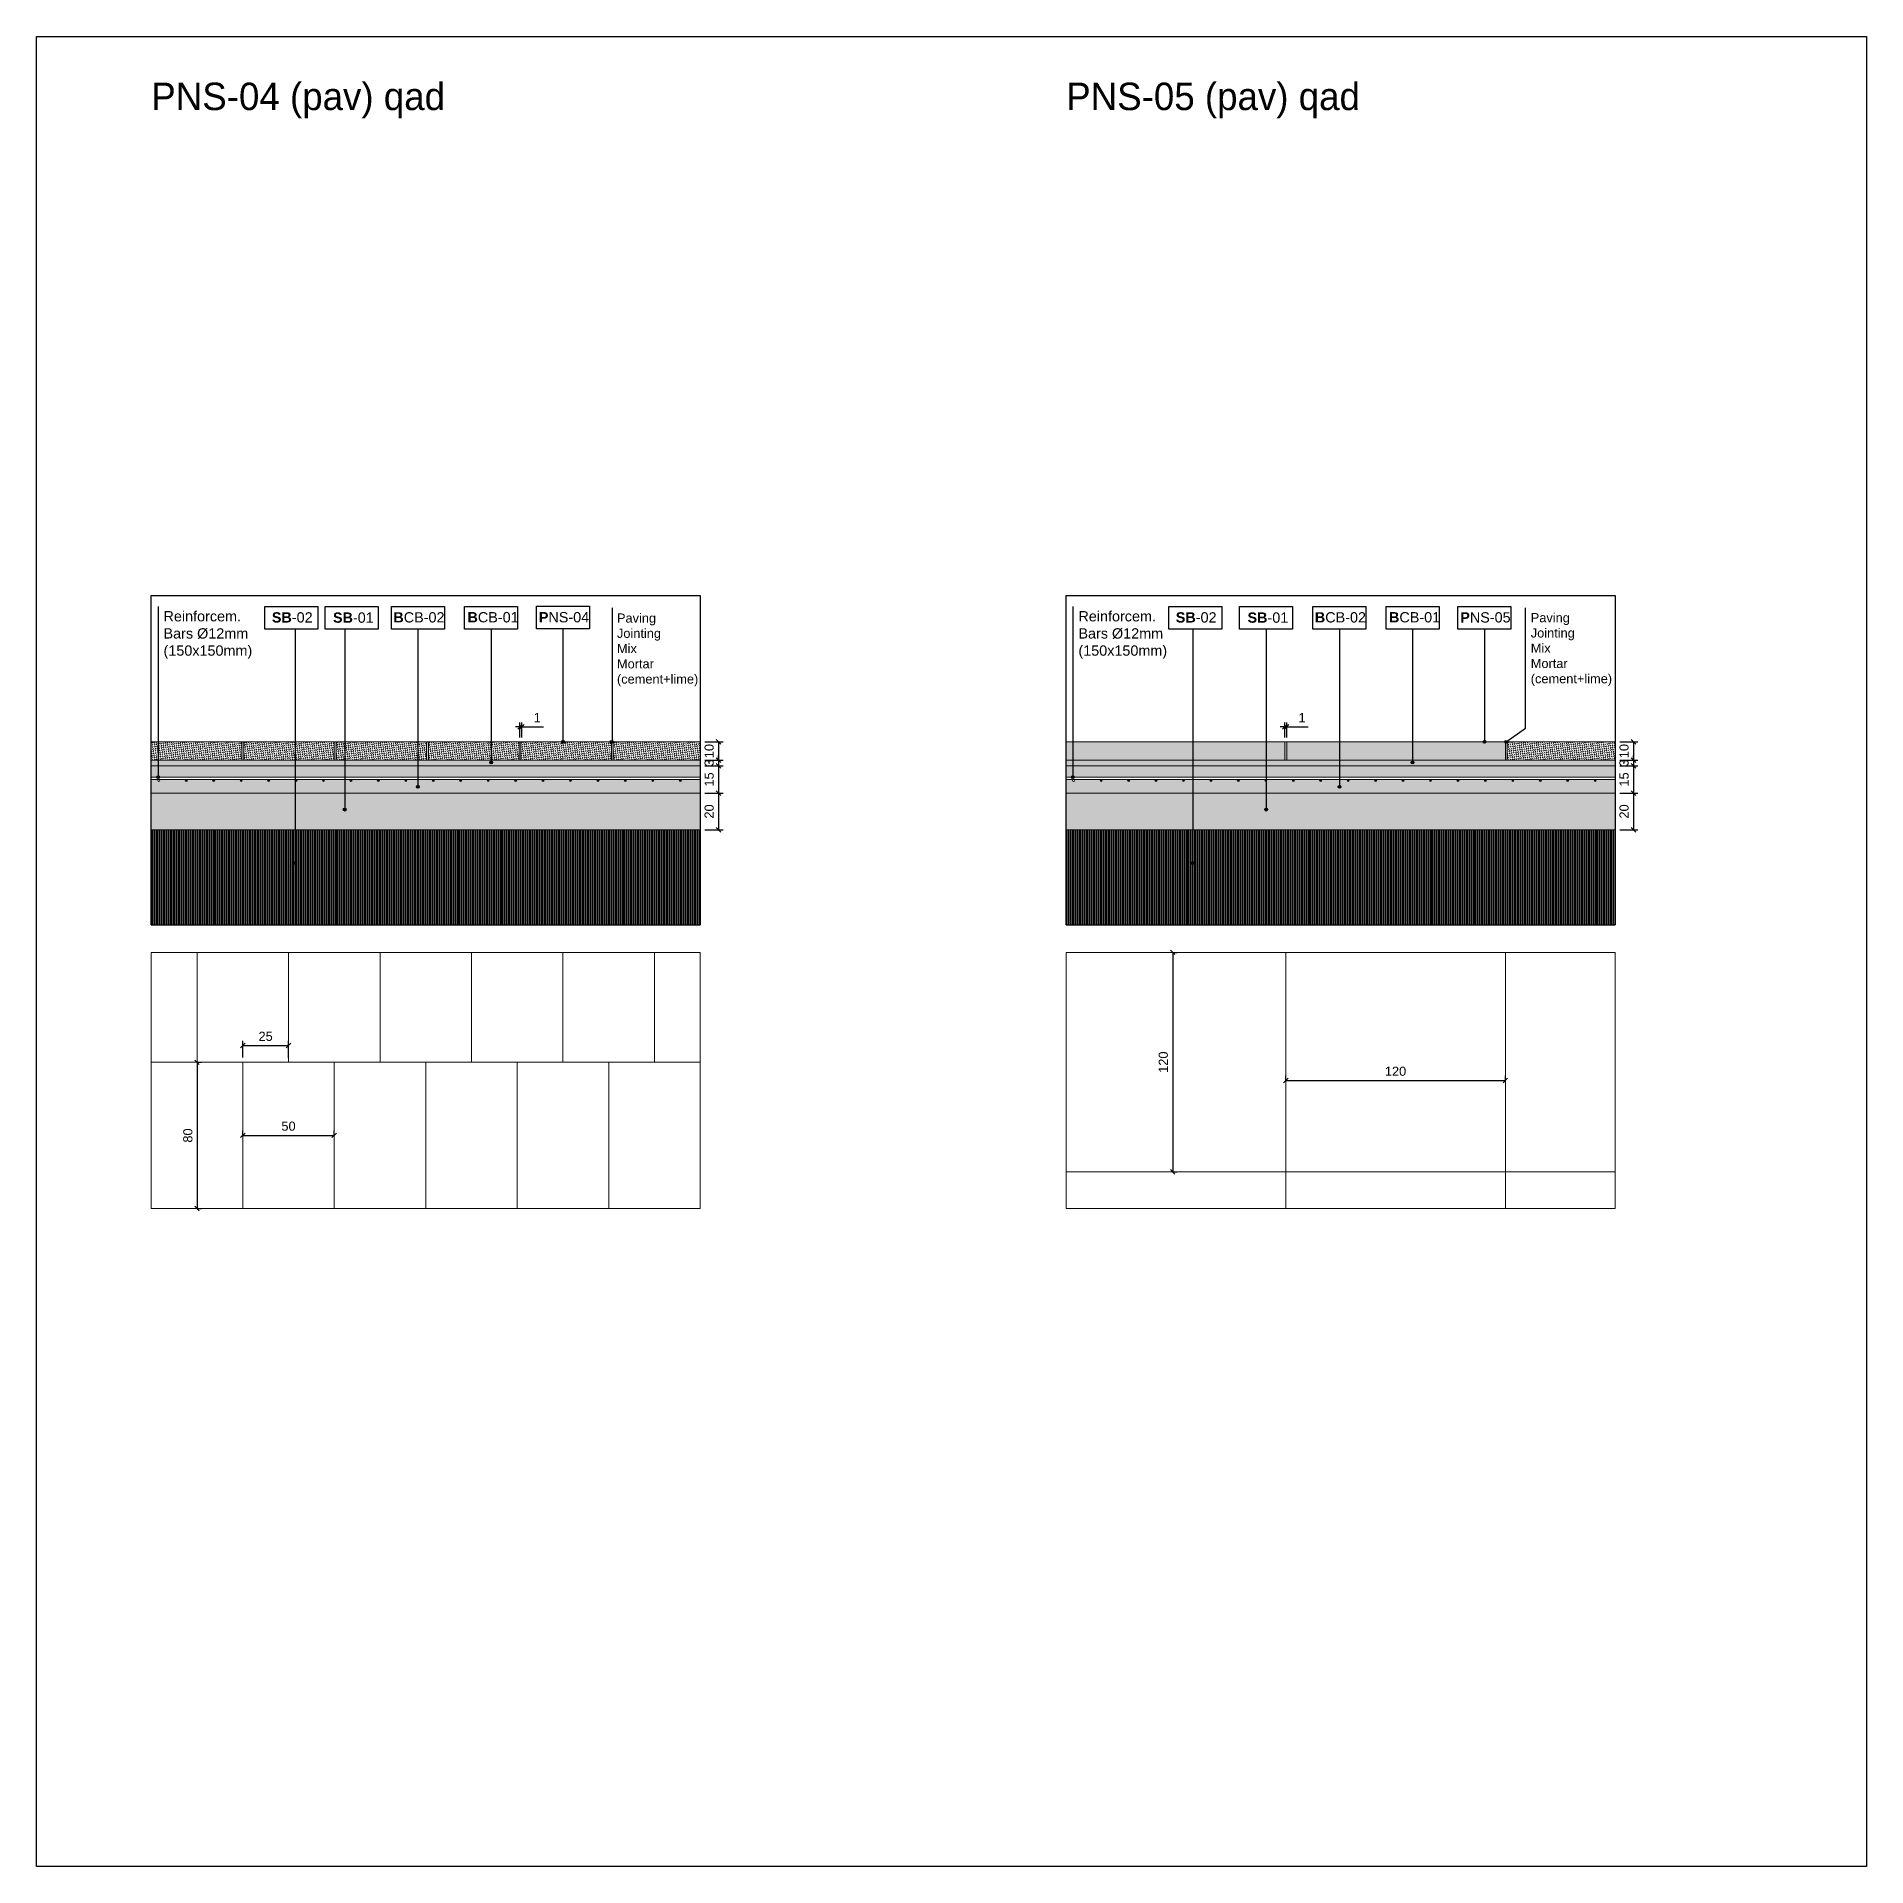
# Model space of a CAD drawing. Header units: metres. Extents: x -325 to 301, y -147 to 149.
# Drawn here: x 260.92 to 270.92, y 113.46 to 123.46 of the extents above; entities that cross this region are included whole.
import ezdxf

# ---------------------------------------------------------------- set-up
doc = ezdxf.new("R2010")
doc.units = ezdxf.units.M
doc.layers.get('Defpoints').update_dxf_attribs({"lineweight": 13})
doc.layers.add('-aux', color=50, linetype='Continuous', plot=False)
doc.layers.add('02-L-AUX', color=2, linetype='Continuous', plot=False)
doc.layers.add('0-TX-1_25', color=7, linetype='Continuous', true_color=0x3f4f7f)
doc.layers.add('EIT_3 TR sorra', color=7, linetype='Continuous', true_color=0xd8ceb0)
for name, color, linetype, lineweight, true_color in [('02-L-Joints-Paviment_07_Natural Stone', 7, 'Continuous', 5, 0x998833), ('03-TR-Paviment_08_Natural Stone Bleachers', 7, 'Continuous', 5, 0xafad9d), ('3-TR tot_u', 7, 'Continuous', 5, 0x787878)]:
    doc.layers.add(name, color=color, linetype=linetype, lineweight=lineweight, true_color=true_color)
for name, color, linetype, lineweight in [('1-CM', 7, 'Continuous', 0), ('2-L-secció', 1, 'Continuous', 0), ('2-metall', 5, 'Continuous', 0), ('3-TR Seleccionat', 44, 'Continuous', 0), ('3-TR Tot-u', 37, 'Continuous', 0)]:
    doc.layers.add(name, color=color, linetype=linetype, lineweight=lineweight)
for name, color, linetype in [('A-KEYPLAN_HATCH', 7, 'Continuous'), ('A_TEXT_2', 7, 'Continuous'), ('EIT_0 Llegenda', 7, 'Continuous')]:
    doc.layers.add(name, color=color, linetype=linetype)
doc.styles.get("Standard").update_dxf_attribs({"font": 'arial.ttf'})
doc.styles.add('x-llegenda materials$0$ENGRAVERS', font='TT0586M.TTF')
doc.dimstyles.new('ISO-25', dxfattribs={"dimtxt": 0.1, "dimasz": 0.1, "dimexe": 0.1, "dimexo": 0.1, "dimgap": 0.1, "dimtad": 1, "dimdec": 0, "dimlfac": 100, "dimzin": 9, "dimtxsty": 'Standard', "dimblk": 'OBLIQUE', "dimcen": 0.1, "dimadec": 0, "dimazin": 0, "dimtfac": 1, "dimtdec": 0, "dimtmove": 0, "dimatfit": 3, "dimldrblk": 'OBLIQUE', "dimfxl": 1, "dimarcsym": 0})

msp = doc.modelspace()

# ---------------------------------------------------------------- texts
at = {"layer": '0-TX-1_25', "char_height": 0.05625, "attachment_point": 1}
for s, width, insert in [('Reinforcem.\\PBars Ø12mm\\P(150x150mm)', 0.52163, (261.616, 120.317)), ('{\\H0.88889x;Paving Jointing Mix Mortar\\P(cement+lime)}', 0.32764, (264.094, 120.304)), ('Reinforcem.\\PBars Ø12mm\\P(150x150mm)', 0.52163, (266.616, 120.317)), ('{\\H0.88889x;Paving Jointing Mix Mortar\\P(cement+lime)}', 0.32764, (269.088, 120.306))]:
    msp.add_mtext_dynamic_manual_height_columns(s, width=width, gutter_width=0.338, heights=[0], dxfattribs=dict(at, insert=insert))
at = {"layer": 'EIT_0 Llegenda', "char_height": 0.15, "width": 19.2101, "attachment_point": 1, "style": 'x-llegenda materials$0$ENGRAVERS'}
for s, insert in [('PNS-04 (pav) qad', (261.549, 123.205)), ('PNS-05 (pav) qad', (266.549, 123.205))]:
    msp.add_mtext(s, dxfattribs=dict(at, insert=insert))

# ---------------------------------------------------------------- blocks, each defined once
blk = doc.blocks.new('_Oblique')
at = {"color": 0, "lineweight": -2}
blk.add_line((-0.5, -0.5), (0.5, 0.5), dxfattribs=at)
blk = doc.blocks.new('*D761')
at = {"layer": '0-TX-1_25', "color": 0, "lineweight": -2, "transparency": 16777216}
for p, q in [((264.574, 119.602), (264.674, 119.602)), ((264.649, 119.602), (264.649, 119.502)), ((264.574, 119.502), (264.674, 119.502))]:
    blk.add_line(p, q, dxfattribs=at)
at = {"layer": 'Defpoints', "color": 0, "transparency": 16777216}
for p in [(264.549, 119.602), (264.549, 119.502), (264.649, 119.502)]:
    blk.add_point(p, dxfattribs=at)
at = {"layer": '0-TX-1_25', "color": 0, "lineweight": -2, "transparency": 16777216, "xscale": 0.025, "yscale": 0.025, "zscale": 0.025}
for p, rotation in [((264.649, 119.602), 90), ((264.649, 119.502), 270)]:
    blk.add_blockref('_Oblique', p, dxfattribs=dict(at, rotation=rotation))
at = {"layer": '0-TX-1_25', "color": 0, "transparency": 16777216, "insert": (264.598, 119.552), "char_height": 0.05, "attachment_point": 5, "rotation": 90}
blk.add_mtext('10', dxfattribs=at)
blk = doc.blocks.new('*D762')
at = {"layer": '0-TX-1_25', "color": 0, "lineweight": -2, "transparency": 16777216}
for p, q in [((264.574, 119.322), (264.674, 119.322)), ((264.649, 119.322), (264.649, 119.122)), ((264.574, 119.122), (264.674, 119.122))]:
    blk.add_line(p, q, dxfattribs=at)
at = {"layer": 'Defpoints', "color": 0, "transparency": 16777216}
for p in [(264.549, 119.322), (264.549, 119.122), (264.649, 119.122)]:
    blk.add_point(p, dxfattribs=at)
at = {"layer": '0-TX-1_25', "color": 0, "lineweight": -2, "transparency": 16777216, "xscale": 0.025, "yscale": 0.025, "zscale": 0.025}
for p, rotation in [((264.649, 119.322), 90), ((264.649, 119.122), 270)]:
    blk.add_blockref('_Oblique', p, dxfattribs=dict(at, rotation=rotation))
at = {"layer": '0-TX-1_25', "color": 0, "transparency": 16777216, "insert": (264.598, 119.222), "char_height": 0.05, "attachment_point": 5, "rotation": 90}
blk.add_mtext('20', dxfattribs=at)
blk = doc.blocks.new('*D763')
at = {"layer": '0-TX-1_25', "color": 0, "lineweight": -2, "transparency": 16777216}
for p, q in [((264.574, 119.472), (264.674, 119.472)), ((264.649, 119.472), (264.649, 119.322)), ((264.574, 119.322), (264.674, 119.322))]:
    blk.add_line(p, q, dxfattribs=at)
at = {"layer": 'Defpoints', "color": 0, "transparency": 16777216}
for p in [(264.549, 119.472), (264.549, 119.322), (264.649, 119.322)]:
    blk.add_point(p, dxfattribs=at)
at = {"layer": '0-TX-1_25', "color": 0, "lineweight": -2, "transparency": 16777216, "xscale": 0.025, "yscale": 0.025, "zscale": 0.025}
for p, rotation in [((264.649, 119.472), 90), ((264.649, 119.322), 270)]:
    blk.add_blockref('_Oblique', p, dxfattribs=dict(at, rotation=rotation))
at = {"layer": '0-TX-1_25', "color": 0, "transparency": 16777216, "insert": (264.598, 119.397), "char_height": 0.05, "attachment_point": 5, "rotation": 90}
blk.add_mtext('15', dxfattribs=at)
blk = doc.blocks.new('*D764')
at = {"layer": '0-TX-1_25', "color": 0, "lineweight": -2, "transparency": 16777216}
for p, q in [((264.574, 119.502), (264.674, 119.502)), ((264.649, 119.502), (264.649, 119.527)), ((264.649, 119.502), (264.649, 119.472)), ((264.574, 119.472), (264.674, 119.472)), ((264.649, 119.472), (264.649, 119.447))]:
    blk.add_line(p, q, dxfattribs=at)
at = {"layer": 'Defpoints', "color": 0, "transparency": 16777216}
for p in [(264.549, 119.502), (264.549, 119.472), (264.649, 119.472)]:
    blk.add_point(p, dxfattribs=at)
at = {"layer": '0-TX-1_25', "color": 0, "lineweight": -2, "transparency": 16777216, "xscale": 0.025, "yscale": 0.025, "zscale": 0.025}
for p, rotation in [((264.649, 119.502), 270), ((264.649, 119.472), 90)]:
    blk.add_blockref('_Oblique', p, dxfattribs=dict(at, rotation=rotation))
at = {"layer": '0-TX-1_25', "color": 0, "transparency": 16777216, "insert": (264.598, 119.487), "char_height": 0.05, "attachment_point": 5, "rotation": 90}
blk.add_mtext('3', dxfattribs=at)
blk = doc.blocks.new('hatch keyplan 2')
at = {"layer": 'A-KEYPLAN_HATCH'}
blk.add_lwpolyline([(0, 0.00548), (0.01287, 0.00548), (0.01287, 0), (0, 0)], close=True, dxfattribs=at)
blk = doc.blocks.new('hatch keyplan')
at = {"layer": 'A-KEYPLAN_HATCH'}
blk.add_blockref('hatch keyplan 2', (1.43058, 0.85215), dxfattribs=at)
blk = doc.blocks.new('SB-02')
at = {"layer": 'A-KEYPLAN_HATCH'}
blk.add_blockref('hatch keyplan', (-1.43058, -0.85215), dxfattribs=at)
at = {"layer": 'A_TEXT_2', "insert": (-0.0008, 0.00408), "char_height": 0.0025, "attachment_point": 1}
blk.add_mtext_dynamic_manual_height_columns('\\pi0.00249;{\\fArial|b1|i0|c0|p34;SB}-02', width=0.0145619, gutter_width=0.015, heights=[0], dxfattribs=at)
blk = doc.blocks.new('B-CB01')
at = {"layer": 'A-KEYPLAN_HATCH'}
blk.add_blockref('hatch keyplan', (-1.43058, -0.85215), dxfattribs=at)
at = {"layer": 'A_TEXT_2', "insert": (-0.0008, 0.00411), "char_height": 0.0025, "attachment_point": 1}
blk.add_mtext_dynamic_manual_height_columns('\\pi0.00152;{\\fArial|b1|i0|c0|p34;B}CB-01', width=0.0145619, gutter_width=0.015, heights=[0], dxfattribs=at)
blk = doc.blocks.new('B-CB02')
at = {"layer": 'A-KEYPLAN_HATCH'}
blk.add_blockref('hatch keyplan', (-1.43058, -0.85215), dxfattribs=at)
at = {"layer": 'A_TEXT_2', "insert": (-0.0008, 0.00409), "char_height": 0.0025, "attachment_point": 1}
blk.add_mtext_dynamic_manual_height_columns('\\pi0.00129;{\\fArial|b1|i0|c0|p34;B}CB-02', width=0.0145619, gutter_width=0.015, heights=[0], dxfattribs=at)
blk = doc.blocks.new('POINT')
at = {"layer": '0-TX-1_25'}
h = blk.add_hatch(dxfattribs=at)
h.set_pattern_fill('ANGLE', color=256)
h.set_pattern_definition([(0, (-83.747, -12.726), (0, 6.985), [5.08, -1.905]), (90, (-83.747, -12.726), (-6.985, 4e-16), [5.08, -1.905])])
edge = h.paths.add_edge_path()
edge.add_arc((0, 0), 0.0075, 0, 360)
h = blk.add_hatch(color=256, dxfattribs=at)
h.dxf.hatch_style = 1
edge = h.paths.add_edge_path()
edge.add_arc((0, 0), 0.0075, 0, 360)
blk.add_circle((0, 0), 0.0075, dxfattribs=at)
blk = doc.blocks.new('SB-01')
at = {"layer": 'A-KEYPLAN_HATCH'}
blk.add_blockref('hatch keyplan', (-1.43058, -0.85215), dxfattribs=at)
at = {"layer": 'A_TEXT_2', "insert": (-0.0008, 0.00403), "char_height": 0.0025, "attachment_point": 1}
blk.add_mtext_dynamic_manual_height_columns('\\pi0.00271;{\\fArial|b1|i0|c0|p34;SB}-01', width=0.0145619, gutter_width=0.015, heights=[0], dxfattribs=at)
blk = doc.blocks.new('*D765')
at = {"layer": '0-TX-1_25', "color": 0, "lineweight": -2, "transparency": 16777216}
for p, q in [((261.799, 117.851), (261.824, 117.851)), ((261.799, 117.851), (261.799, 117.052)), ((261.799, 117.052), (261.824, 117.052))]:
    blk.add_line(p, q, dxfattribs=at)
at = {"layer": 'Defpoints', "color": 0, "transparency": 16777216}
for p in [(261.799, 117.851), (261.799, 117.052), (261.799, 117.052)]:
    blk.add_point(p, dxfattribs=at)
at = {"layer": '0-TX-1_25', "color": 0, "lineweight": -2, "transparency": 16777216, "xscale": 0.025, "yscale": 0.025, "zscale": 0.025}
for p, rotation in [((261.799, 117.851), 90), ((261.799, 117.052), 270)]:
    blk.add_blockref('_Oblique', p, dxfattribs=dict(at, rotation=rotation))
at = {"layer": '0-TX-1_25', "color": 0, "transparency": 16777216, "insert": (261.749, 117.451), "char_height": 0.05, "attachment_point": 5, "rotation": 90}
blk.add_mtext('80', dxfattribs=at)
blk = doc.blocks.new('*D766')
at = {"layer": '0-TX-1_25', "color": 0, "lineweight": -2, "transparency": 16777216}
for p, q in [((262.049, 117.452), (262.049, 117.477)), ((262.049, 117.452), (262.549, 117.452)), ((262.549, 117.452), (262.549, 117.477))]:
    blk.add_line(p, q, dxfattribs=at)
at = {"layer": 'Defpoints', "color": 0, "transparency": 16777216}
for p in [(262.049, 117.452), (262.549, 117.452), (262.549, 117.452)]:
    blk.add_point(p, dxfattribs=at)
at = {"layer": '0-TX-1_25', "color": 0, "lineweight": -2, "transparency": 16777216, "xscale": 0.025, "yscale": 0.025, "zscale": 0.025, "rotation": 180}
blk.add_blockref('_Oblique', (262.049, 117.452), dxfattribs=at)
at = {"layer": '0-TX-1_25', "color": 0, "lineweight": -2, "transparency": 16777216, "xscale": 0.025, "yscale": 0.025, "zscale": 0.025}
blk.add_blockref('_Oblique', (262.549, 117.452), dxfattribs=at)
at = {"layer": '0-TX-1_25', "color": 0, "transparency": 16777216, "insert": (262.299, 117.502), "char_height": 0.05, "attachment_point": 5}
blk.add_mtext('50', dxfattribs=at)
blk = doc.blocks.new('*D767')
at = {"layer": '0-TX-1_25', "color": 0, "lineweight": -2, "transparency": 16777216}
for p, q in [((262.049, 117.877), (262.049, 117.968)), ((262.049, 117.943), (262.299, 117.943)), ((262.299, 117.876), (262.299, 117.968))]:
    blk.add_line(p, q, dxfattribs=at)
at = {"layer": 'Defpoints', "color": 0, "transparency": 16777216}
for p in [(262.299, 117.943), (262.049, 117.852), (262.299, 117.851)]:
    blk.add_point(p, dxfattribs=at)
at = {"layer": '0-TX-1_25', "color": 0, "lineweight": -2, "transparency": 16777216, "xscale": 0.025, "yscale": 0.025, "zscale": 0.025, "rotation": 180}
blk.add_blockref('_Oblique', (262.049, 117.943), dxfattribs=at)
at = {"layer": '0-TX-1_25', "color": 0, "lineweight": -2, "transparency": 16777216, "xscale": 0.025, "yscale": 0.025, "zscale": 0.025}
blk.add_blockref('_Oblique', (262.299, 117.943), dxfattribs=at)
at = {"layer": '0-TX-1_25', "color": 0, "transparency": 16777216, "insert": (262.174, 117.993), "char_height": 0.05, "attachment_point": 5}
blk.add_mtext('25', dxfattribs=at)
blk = doc.blocks.new('PNS-04')
at = {"layer": 'A-KEYPLAN_HATCH', "xscale": 0.7124947396918078, "yscale": 0.7124947396918078, "zscale": 0.7124947396918078}
blk.add_blockref('hatch keyplan', (-0.78907, 0.65814), dxfattribs=at)
at = {"layer": 'A_TEXT_2', "insert": (0.22965, 1.2682), "char_height": 0.0017812, "attachment_point": 1}
blk.add_mtext_dynamic_manual_height_columns('\\pi0.00098;{\\fArial|b1|i0|c0|p34;P}NS-04', width=0.0103753, gutter_width=0.01069, heights=[0], dxfattribs=at)
blk = doc.blocks.new('*D768')
at = {"layer": '0-TX-1_25', "color": 0, "lineweight": -2, "transparency": 16777216}
for p, q in [((263.564, 119.627), (263.564, 119.709)), ((263.574, 119.627), (263.574, 119.709)), ((263.564, 119.684), (263.539, 119.684)), ((263.564, 119.684), (263.574, 119.684)), ((263.574, 119.684), (263.692, 119.684))]:
    blk.add_line(p, q, dxfattribs=at)
at = {"layer": 'Defpoints', "color": 0, "transparency": 16777216}
for p in [(263.564, 119.602), (263.574, 119.684), (263.574, 119.602)]:
    blk.add_point(p, dxfattribs=at)
at = {"layer": '0-TX-1_25', "color": 0, "lineweight": -2, "transparency": 16777216, "xscale": 0.025, "yscale": 0.025, "zscale": 0.025}
blk.add_blockref('_Oblique', (263.564, 119.684), dxfattribs=at)
at = {"layer": '0-TX-1_25', "color": 0, "lineweight": -2, "transparency": 16777216, "xscale": 0.025, "yscale": 0.025, "zscale": 0.025, "rotation": 180}
blk.add_blockref('_Oblique', (263.574, 119.684), dxfattribs=at)
at = {"layer": '0-TX-1_25', "color": 0, "transparency": 16777216, "insert": (263.658, 119.735), "char_height": 0.05, "attachment_point": 5}
blk.add_mtext('1', dxfattribs=at)
blk = doc.blocks.new('PNS_05')
at = {"layer": 'A-KEYPLAN_HATCH', "xscale": 0.7124947396918078, "yscale": 0.7124947396918078, "zscale": 0.7124947396918078}
blk.add_blockref('hatch keyplan', (-1.01928, -0.60715), dxfattribs=at)
at = {"layer": 'A_TEXT_2', "insert": (-0.00057, 0.00291), "char_height": 0.0017812, "attachment_point": 1}
blk.add_mtext_dynamic_manual_height_columns('\\pi0.00097;{\\fArial|b1|i0|c0|p34;P}NS-05', width=0.0103753, gutter_width=0.01069, heights=[0], dxfattribs=at)
blk = doc.blocks.new('*D770')
at = {"layer": '0-TX-1_25', "color": 0, "lineweight": -2, "transparency": 16777216}
for p, q in [((269.574, 119.602), (269.674, 119.602)), ((269.649, 119.602), (269.649, 119.502)), ((269.574, 119.502), (269.674, 119.502))]:
    blk.add_line(p, q, dxfattribs=at)
at = {"layer": 'Defpoints', "color": 0, "transparency": 16777216}
for p in [(269.549, 119.602), (269.549, 119.502), (269.649, 119.502)]:
    blk.add_point(p, dxfattribs=at)
at = {"layer": '0-TX-1_25', "color": 0, "lineweight": -2, "transparency": 16777216, "xscale": 0.025, "yscale": 0.025, "zscale": 0.025}
for p, rotation in [((269.649, 119.602), 90), ((269.649, 119.502), 270)]:
    blk.add_blockref('_Oblique', p, dxfattribs=dict(at, rotation=rotation))
at = {"layer": '0-TX-1_25', "color": 0, "transparency": 16777216, "insert": (269.598, 119.552), "char_height": 0.05, "attachment_point": 5, "rotation": 90}
blk.add_mtext('10', dxfattribs=at)
blk = doc.blocks.new('*D771')
at = {"layer": '0-TX-1_25', "color": 0, "lineweight": -2, "transparency": 16777216}
for p, q in [((269.574, 119.322), (269.674, 119.322)), ((269.649, 119.322), (269.649, 119.122)), ((269.574, 119.122), (269.674, 119.122))]:
    blk.add_line(p, q, dxfattribs=at)
at = {"layer": 'Defpoints', "color": 0, "transparency": 16777216}
for p in [(269.549, 119.322), (269.549, 119.122), (269.649, 119.122)]:
    blk.add_point(p, dxfattribs=at)
at = {"layer": '0-TX-1_25', "color": 0, "lineweight": -2, "transparency": 16777216, "xscale": 0.025, "yscale": 0.025, "zscale": 0.025}
for p, rotation in [((269.649, 119.322), 90), ((269.649, 119.122), 270)]:
    blk.add_blockref('_Oblique', p, dxfattribs=dict(at, rotation=rotation))
at = {"layer": '0-TX-1_25', "color": 0, "transparency": 16777216, "insert": (269.598, 119.222), "char_height": 0.05, "attachment_point": 5, "rotation": 90}
blk.add_mtext('20', dxfattribs=at)
blk = doc.blocks.new('*D772')
at = {"layer": '0-TX-1_25', "color": 0, "lineweight": -2, "transparency": 16777216}
for p, q in [((269.574, 119.472), (269.674, 119.472)), ((269.649, 119.472), (269.649, 119.322)), ((269.574, 119.322), (269.674, 119.322))]:
    blk.add_line(p, q, dxfattribs=at)
at = {"layer": 'Defpoints', "color": 0, "transparency": 16777216}
for p in [(269.549, 119.472), (269.549, 119.322), (269.649, 119.322)]:
    blk.add_point(p, dxfattribs=at)
at = {"layer": '0-TX-1_25', "color": 0, "lineweight": -2, "transparency": 16777216, "xscale": 0.025, "yscale": 0.025, "zscale": 0.025}
for p, rotation in [((269.649, 119.472), 90), ((269.649, 119.322), 270)]:
    blk.add_blockref('_Oblique', p, dxfattribs=dict(at, rotation=rotation))
at = {"layer": '0-TX-1_25', "color": 0, "transparency": 16777216, "insert": (269.598, 119.397), "char_height": 0.05, "attachment_point": 5, "rotation": 90}
blk.add_mtext('15', dxfattribs=at)
blk = doc.blocks.new('*D773')
at = {"layer": '0-TX-1_25', "color": 0, "lineweight": -2, "transparency": 16777216}
for p, q in [((269.574, 119.502), (269.674, 119.502)), ((269.649, 119.502), (269.649, 119.527)), ((269.649, 119.502), (269.649, 119.472)), ((269.574, 119.472), (269.674, 119.472)), ((269.649, 119.472), (269.649, 119.447))]:
    blk.add_line(p, q, dxfattribs=at)
at = {"layer": 'Defpoints', "color": 0, "transparency": 16777216}
for p in [(269.549, 119.502), (269.549, 119.472), (269.649, 119.472)]:
    blk.add_point(p, dxfattribs=at)
at = {"layer": '0-TX-1_25', "color": 0, "lineweight": -2, "transparency": 16777216, "xscale": 0.025, "yscale": 0.025, "zscale": 0.025}
for p, rotation in [((269.649, 119.502), 270), ((269.649, 119.472), 90)]:
    blk.add_blockref('_Oblique', p, dxfattribs=dict(at, rotation=rotation))
at = {"layer": '0-TX-1_25', "color": 0, "transparency": 16777216, "insert": (269.598, 119.487), "char_height": 0.05, "attachment_point": 5, "rotation": 90}
blk.add_mtext('3', dxfattribs=at)
blk = doc.blocks.new('*D774')
at = {"layer": '0-TX-1_25', "color": 0, "lineweight": -2, "transparency": 16777216}
for p, q in [((267.131, 118.452), (267.156, 118.452)), ((267.131, 118.452), (267.131, 117.252)), ((267.131, 117.252), (267.156, 117.252))]:
    blk.add_line(p, q, dxfattribs=at)
at = {"layer": 'Defpoints', "color": 0, "transparency": 16777216}
for p in [(267.131, 118.452), (267.131, 117.252), (267.131, 117.252)]:
    blk.add_point(p, dxfattribs=at)
at = {"layer": '0-TX-1_25', "color": 0, "lineweight": -2, "transparency": 16777216, "xscale": 0.025, "yscale": 0.025, "zscale": 0.025}
for p, rotation in [((267.131, 118.452), 90), ((267.131, 117.252), 270)]:
    blk.add_blockref('_Oblique', p, dxfattribs=dict(at, rotation=rotation))
at = {"layer": '0-TX-1_25', "color": 0, "transparency": 16777216, "insert": (267.08, 117.852), "char_height": 0.05, "attachment_point": 5, "rotation": 90}
blk.add_mtext('120', dxfattribs=at)
blk = doc.blocks.new('*D775')
at = {"layer": '0-TX-1_25', "color": 0, "lineweight": -2, "transparency": 16777216}
for p, q in [((267.749, 117.752), (267.749, 117.777)), ((267.749, 117.752), (268.949, 117.752)), ((268.949, 117.752), (268.949, 117.777))]:
    blk.add_line(p, q, dxfattribs=at)
at = {"layer": 'Defpoints', "color": 0, "transparency": 16777216}
for p in [(267.749, 117.752), (268.949, 117.752), (268.949, 117.752)]:
    blk.add_point(p, dxfattribs=at)
at = {"layer": '0-TX-1_25', "color": 0, "lineweight": -2, "transparency": 16777216, "xscale": 0.025, "yscale": 0.025, "zscale": 0.025, "rotation": 180}
blk.add_blockref('_Oblique', (267.749, 117.752), dxfattribs=at)
at = {"layer": '0-TX-1_25', "color": 0, "lineweight": -2, "transparency": 16777216, "xscale": 0.025, "yscale": 0.025, "zscale": 0.025}
blk.add_blockref('_Oblique', (268.949, 117.752), dxfattribs=at)
at = {"layer": '0-TX-1_25', "color": 0, "transparency": 16777216, "insert": (268.349, 117.802), "char_height": 0.05, "attachment_point": 5}
blk.add_mtext('120', dxfattribs=at)
blk = doc.blocks.new('*D769')
at = {"layer": '0-TX-1_25', "color": 0, "lineweight": -2, "transparency": 16777216}
for p, q in [((267.744, 119.627), (267.744, 119.709)), ((267.754, 119.627), (267.754, 119.709)), ((267.744, 119.684), (267.719, 119.684)), ((267.744, 119.684), (267.754, 119.684)), ((267.754, 119.684), (267.872, 119.684))]:
    blk.add_line(p, q, dxfattribs=at)
at = {"layer": 'Defpoints', "color": 0, "transparency": 16777216}
for p in [(267.744, 119.602), (267.754, 119.684), (267.754, 119.602)]:
    blk.add_point(p, dxfattribs=at)
at = {"layer": '0-TX-1_25', "color": 0, "lineweight": -2, "transparency": 16777216, "xscale": 0.025, "yscale": 0.025, "zscale": 0.025}
blk.add_blockref('_Oblique', (267.744, 119.684), dxfattribs=at)
at = {"layer": '0-TX-1_25', "color": 0, "lineweight": -2, "transparency": 16777216, "xscale": 0.025, "yscale": 0.025, "zscale": 0.025, "rotation": 180}
blk.add_blockref('_Oblique', (267.754, 119.684), dxfattribs=at)
at = {"layer": '0-TX-1_25', "color": 0, "transparency": 16777216, "insert": (267.838, 119.735), "char_height": 0.05, "attachment_point": 5}
blk.add_mtext('1', dxfattribs=at)
blk = doc.blocks.new('*U2861')
at = {"layer": '2-metall'}
blk.add_circle((0.041, -0.006), 0.006, dxfattribs=at)
blk = doc.blocks.new('*U2862')
at = {"layer": '2-metall', "color": 0, "linetype": 'ByBlock', "lineweight": -2, "transparency": 16777216}
for p in [(266.549, 119.397), (266.699, 119.397), (266.849, 119.397), (266.999, 119.397), (267.149, 119.397), (267.299, 119.397), (267.449, 119.397), (267.599, 119.397), (267.749, 119.397), (267.899, 119.397), (268.049, 119.397), (268.199, 119.397), (268.349, 119.397), (268.499, 119.397), (268.649, 119.397), (268.799, 119.397), (268.949, 119.397), (269.099, 119.397), (269.249, 119.397), (269.399, 119.397)]:
    blk.add_blockref('*U2861', p, dxfattribs=at)
blk = doc.blocks.new('*U2863')
at = {"layer": '2-metall'}
blk.add_circle((0.041, -0.006), 0.006, dxfattribs=at)
blk = doc.blocks.new('*U2864')
at = {"layer": '2-metall', "color": 0, "linetype": 'ByBlock', "lineweight": -2, "transparency": 16777216}
for p in [(261.549, 119.397), (261.699, 119.397), (261.849, 119.397), (261.999, 119.397), (262.149, 119.397), (262.299, 119.397), (262.449, 119.397), (262.599, 119.397), (262.749, 119.397), (262.899, 119.397), (263.049, 119.397), (263.199, 119.397), (263.349, 119.397), (263.499, 119.397), (263.649, 119.397), (263.799, 119.397), (263.949, 119.397), (264.099, 119.397), (264.249, 119.397), (264.399, 119.397)]:
    blk.add_blockref('*U2863', p, dxfattribs=at)

# ---------------------------------------------------------------- dimensions: what is measured, and where the dimension line sits
at = {"layer": '0-TX-1_25'}
for base, p1, p2, picture, middle in [((263.574, 119.684), (263.564, 119.602), (263.574, 119.602), '*D768', (263.658, 119.735)), ((267.754, 119.684), (267.744, 119.602), (267.754, 119.602), '*D769', (267.838, 119.735)), ((262.299, 117.943), (262.049, 117.852), (262.299, 117.851), '*D767', (262.174, 117.993)), ((268.949, 117.752), (267.749, 117.752), (268.949, 117.752), '*D775', (268.349, 117.802)), ((262.549, 117.452), (262.049, 117.452), (262.549, 117.452), '*D766', (262.299, 117.502))]:
    dim = msp.add_linear_dim(base=base, p1=p1, p2=p2, dimstyle='ISO-25', override={"dimtxt": 0.05, "dimasz": 0.025, "dimexe": 0.025, "dimexo": 0.025, "dimgap": 0.025, "dimblk1": 'Oblique', "dimblk2": 'Oblique', "dimsah": 1, "dimfxl": 0.1, "dimfxlon": 1, "dimarcsym": 1}, dxfattribs=at)
    dim.commit()
    dim.dimension.update_dxf_attribs({"geometry": picture, "text_midpoint": middle})
for base, p1, p2, picture, middle in [((264.649, 119.502), (264.549, 119.602), (264.549, 119.502), '*D761', (264.649, 119.552)), ((269.649, 119.502), (269.549, 119.602), (269.549, 119.502), '*D770', (269.649, 119.552)), ((264.649, 119.472), (264.549, 119.502), (264.549, 119.472), '*D764', (264.649, 119.487)), ((269.649, 119.472), (269.549, 119.502), (269.549, 119.472), '*D773', (269.649, 119.487))]:
    dim = msp.add_linear_dim(base=base, p1=p1, p2=p2, angle=90, dimstyle='ISO-25', override={"dimtxt": 0.05, "dimasz": 0.025, "dimexe": 0.025, "dimexo": 0.025, "dimgap": 0.025, "dimblk1": 'Oblique', "dimblk2": 'Oblique', "dimsah": 1, "dimfxl": 0.1, "dimfxlon": 1, "dimarcsym": 1}, dxfattribs=at)
    dim.commit()
    dim.dimension.update_dxf_attribs({"geometry": picture, "text_midpoint": middle, "dimtype": 160})
for base, p1, p2, picture, middle in [((264.649, 119.322), (264.549, 119.472), (264.549, 119.322), '*D763', (264.598, 119.397)), ((269.649, 119.322), (269.549, 119.472), (269.549, 119.322), '*D772', (269.598, 119.397)), ((264.649, 119.122), (264.549, 119.322), (264.549, 119.122), '*D762', (264.598, 119.222)), ((269.649, 119.122), (269.549, 119.322), (269.549, 119.122), '*D771', (269.598, 119.222)), ((267.131, 117.252), (267.131, 118.452), (267.131, 117.252), '*D774', (267.08, 117.852)), ((261.799, 117.052), (261.799, 117.851), (261.799, 117.052), '*D765', (261.749, 117.451))]:
    dim = msp.add_linear_dim(base=base, p1=p1, p2=p2, angle=90, dimstyle='ISO-25', override={"dimtxt": 0.05, "dimasz": 0.025, "dimexe": 0.025, "dimexo": 0.025, "dimgap": 0.025, "dimblk1": 'Oblique', "dimblk2": 'Oblique', "dimsah": 1, "dimfxl": 0.1, "dimfxlon": 1, "dimarcsym": 1}, dxfattribs=at)
    dim.commit()
    dim.dimension.update_dxf_attribs({"geometry": picture, "text_midpoint": middle})

# ---------------------------------------------------------------- hatches: boundary and pattern name
at = {"layer": '03-TR-Paviment_08_Natural Stone Bleachers'}
h = msp.add_hatch(dxfattribs=at)
h.set_pattern_fill('DASH', color=256, scale=0.002611, angle=233, style=0, double=1)
h.set_pattern_definition([(233, (0, -11.45), (0.00163153231, -0.01160895562), [0.00828944353, -0.00828944353])])
h.paths.add_polyline_path([(262.044, 119.502), (262.044, 119.602), (261.549, 119.602), (261.549, 119.502)])
h = msp.add_hatch(dxfattribs=at)
h.set_pattern_fill('DASH', color=256, scale=0.002611, angle=233, style=0, double=1)
h.set_pattern_definition([(233, (0.505, -11.45), (0.00163153231, -0.01160895562), [0.00828944353, -0.00828944353])])
h.paths.add_polyline_path([(262.549, 119.502), (262.549, 119.602), (262.054, 119.602), (262.054, 119.502)])
h = msp.add_hatch(dxfattribs=at)
h.set_pattern_fill('DASH', color=256, scale=0.002611, angle=233, style=0, double=1)
h.set_pattern_definition([(233, (1.01, -11.45), (0.00163153231, -0.01160895562), [0.00828944353, -0.00828944353])])
h.paths.add_polyline_path([(263.054, 119.502), (263.054, 119.602), (262.559, 119.602), (262.559, 119.502)])
h = msp.add_hatch(dxfattribs=at)
h.set_pattern_fill('DASH', color=256, scale=0.002611, angle=233, style=0, double=1)
h.set_pattern_definition([(233, (1.515, -11.45), (0.00163153231, -0.01160895562), [0.00828944353, -0.00828944353])])
h.paths.add_polyline_path([(263.559, 119.502), (263.559, 119.602), (263.064, 119.602), (263.064, 119.502)])
h = msp.add_hatch(dxfattribs=at)
h.set_pattern_fill('DASH', color=256, scale=0.002611, angle=233, style=0, double=1)
h.set_pattern_definition([(233, (2.02, -11.45), (0.00163153231, -0.01160895562), [0.00828944353, -0.00828944353])])
h.paths.add_polyline_path([(264.064, 119.502), (264.064, 119.602), (263.569, 119.602), (263.569, 119.502)])
h = msp.add_hatch(dxfattribs=at)
h.set_pattern_fill('DASH', color=256, scale=0.002611, angle=233, style=0, double=1)
h.set_pattern_definition([(233, (2.525, -11.45), (0.00163153231, -0.01160895562), [0.00828944353, -0.00828944353])])
h.paths.add_polyline_path([(264.549, 119.502), (264.549, 119.602), (264.074, 119.602), (264.074, 119.502)])
h = msp.add_hatch(dxfattribs=at)
h.set_pattern_fill('DASH', color=256, scale=0.002611, angle=233, style=0, double=1)
h.set_pattern_definition([(233, (5, -11.45), (0.00163153231, -0.01160895562), [0.00828944353, -0.00828944353])])
h.paths.add_polyline_path([(267.744, 119.502), (267.744, 119.602), (266.549, 119.602), (266.549, 119.502)])
h = msp.add_hatch(dxfattribs=at)
h.set_pattern_fill('DASH', color=256, scale=0.002611, angle=233, style=0, double=1)
h.set_pattern_definition([(233, (6.205, -11.45), (0.00163153231, -0.01160895562), [0.00828944353, -0.00828944353])])
h.paths.add_polyline_path([(268.949, 119.502), (268.949, 119.602), (267.754, 119.602), (267.754, 119.502)])
h = msp.add_hatch(dxfattribs=at)
h.set_pattern_fill('DASH', color=256, scale=0.002611, angle=233, style=0, double=1)
h.set_pattern_definition([(233, (7.41, -11.45), (0.00163153231, -0.01160895562), [0.00828944353, -0.00828944353])])
h.paths.add_polyline_path([(269.549, 119.502), (269.549, 119.602), (268.959, 119.602), (268.959, 119.502)])
at = {"layer": '2-metall'}
h = msp.add_hatch(color=256, dxfattribs=at)
h.dxf.hatch_style = 1
edge = h.paths.add_edge_path()
edge.add_arc((261.59, 119.391), 0.006, 0, 360)
edge = h.paths.add_edge_path()
edge.add_arc((261.74, 119.391), 0.006, 0, 360)
edge = h.paths.add_edge_path()
edge.add_arc((261.89, 119.391), 0.006, 0, 360)
edge = h.paths.add_edge_path()
edge.add_arc((262.04, 119.391), 0.006, 0, 360)
edge = h.paths.add_edge_path()
edge.add_arc((262.19, 119.391), 0.006, 0, 360)
edge = h.paths.add_edge_path()
edge.add_arc((262.34, 119.391), 0.006, 0, 360)
edge = h.paths.add_edge_path()
edge.add_arc((262.49, 119.391), 0.006, 0, 360)
edge = h.paths.add_edge_path()
edge.add_arc((262.64, 119.391), 0.006, 0, 360)
edge = h.paths.add_edge_path()
edge.add_arc((262.79, 119.391), 0.006, 0, 360)
edge = h.paths.add_edge_path()
edge.add_arc((262.94, 119.391), 0.006, 0, 360)
edge = h.paths.add_edge_path()
edge.add_arc((263.09, 119.391), 0.006, 0, 360)
edge = h.paths.add_edge_path()
edge.add_arc((263.24, 119.391), 0.006, 0, 360)
edge = h.paths.add_edge_path()
edge.add_arc((263.39, 119.391), 0.006, 0, 360)
edge = h.paths.add_edge_path()
edge.add_arc((263.54, 119.391), 0.006, 0, 360)
edge = h.paths.add_edge_path()
edge.add_arc((263.69, 119.391), 0.006, 0, 360)
edge = h.paths.add_edge_path()
edge.add_arc((263.84, 119.391), 0.006, 0, 360)
edge = h.paths.add_edge_path()
edge.add_arc((263.99, 119.391), 0.006, 0, 360)
edge = h.paths.add_edge_path()
edge.add_arc((264.14, 119.391), 0.006, 0, 360)
edge = h.paths.add_edge_path()
edge.add_arc((264.29, 119.391), 0.006, 0, 360)
edge = h.paths.add_edge_path()
edge.add_arc((264.44, 119.391), 0.006, 0, 360)
h = msp.add_hatch(color=256, dxfattribs=at)
h.dxf.hatch_style = 1
edge = h.paths.add_edge_path()
edge.add_arc((261.74, 119.391), 0.006, 0, 360)
h = msp.add_hatch(color=256, dxfattribs=at)
h.dxf.hatch_style = 1
edge = h.paths.add_edge_path()
edge.add_arc((261.89, 119.391), 0.006, 0, 360)
h = msp.add_hatch(color=256, dxfattribs=at)
h.dxf.hatch_style = 1
edge = h.paths.add_edge_path()
edge.add_arc((262.04, 119.391), 0.006, 0, 360)
h = msp.add_hatch(color=256, dxfattribs=at)
h.dxf.hatch_style = 1
edge = h.paths.add_edge_path()
edge.add_arc((262.19, 119.391), 0.006, 0, 360)
h = msp.add_hatch(color=256, dxfattribs=at)
h.dxf.hatch_style = 1
edge = h.paths.add_edge_path()
edge.add_arc((262.34, 119.391), 0.006, 0, 360)
h = msp.add_hatch(color=256, dxfattribs=at)
h.dxf.hatch_style = 1
edge = h.paths.add_edge_path()
edge.add_arc((262.49, 119.391), 0.006, 0, 360)
h = msp.add_hatch(color=256, dxfattribs=at)
h.dxf.hatch_style = 1
edge = h.paths.add_edge_path()
edge.add_arc((262.64, 119.391), 0.006, 0, 360)
h = msp.add_hatch(color=256, dxfattribs=at)
h.dxf.hatch_style = 1
edge = h.paths.add_edge_path()
edge.add_arc((262.79, 119.391), 0.006, 0, 360)
h = msp.add_hatch(color=256, dxfattribs=at)
h.dxf.hatch_style = 1
edge = h.paths.add_edge_path()
edge.add_arc((262.94, 119.391), 0.006, 0, 360)
h = msp.add_hatch(color=256, dxfattribs=at)
h.dxf.hatch_style = 1
edge = h.paths.add_edge_path()
edge.add_arc((263.09, 119.391), 0.006, 0, 360)
h = msp.add_hatch(color=256, dxfattribs=at)
h.dxf.hatch_style = 1
edge = h.paths.add_edge_path()
edge.add_arc((263.24, 119.391), 0.006, 0, 360)
h = msp.add_hatch(color=256, dxfattribs=at)
h.dxf.hatch_style = 1
edge = h.paths.add_edge_path()
edge.add_arc((263.39, 119.391), 0.006, 0, 360)
h = msp.add_hatch(color=256, dxfattribs=at)
h.dxf.hatch_style = 1
edge = h.paths.add_edge_path()
edge.add_arc((263.54, 119.391), 0.006, 0, 360)
h = msp.add_hatch(color=256, dxfattribs=at)
h.dxf.hatch_style = 1
edge = h.paths.add_edge_path()
edge.add_arc((263.69, 119.391), 0.006, 0, 360)
h = msp.add_hatch(color=256, dxfattribs=at)
h.dxf.hatch_style = 1
edge = h.paths.add_edge_path()
edge.add_arc((263.84, 119.391), 0.006, 0, 360)
h = msp.add_hatch(color=256, dxfattribs=at)
h.dxf.hatch_style = 1
edge = h.paths.add_edge_path()
edge.add_arc((263.99, 119.391), 0.006, 0, 360)
h = msp.add_hatch(color=256, dxfattribs=at)
h.dxf.hatch_style = 1
edge = h.paths.add_edge_path()
edge.add_arc((264.14, 119.391), 0.006, 0, 360)
h = msp.add_hatch(color=256, dxfattribs=at)
h.dxf.hatch_style = 1
edge = h.paths.add_edge_path()
edge.add_arc((264.29, 119.391), 0.006, 0, 360)
h = msp.add_hatch(color=256, dxfattribs=at)
h.dxf.hatch_style = 1
edge = h.paths.add_edge_path()
edge.add_arc((264.44, 119.391), 0.006, 0, 360)
h = msp.add_hatch(color=256, dxfattribs=at)
h.dxf.hatch_style = 1
edge = h.paths.add_edge_path()
edge.add_arc((266.59, 119.391), 0.006, 0, 360)
edge = h.paths.add_edge_path()
edge.add_arc((266.74, 119.391), 0.006, 0, 360)
edge = h.paths.add_edge_path()
edge.add_arc((266.89, 119.391), 0.006, 0, 360)
edge = h.paths.add_edge_path()
edge.add_arc((267.04, 119.391), 0.006, 0, 360)
edge = h.paths.add_edge_path()
edge.add_arc((267.19, 119.391), 0.006, 0, 360)
edge = h.paths.add_edge_path()
edge.add_arc((267.34, 119.391), 0.006, 0, 360)
edge = h.paths.add_edge_path()
edge.add_arc((267.49, 119.391), 0.006, 0, 360)
edge = h.paths.add_edge_path()
edge.add_arc((267.64, 119.391), 0.006, 0, 360)
edge = h.paths.add_edge_path()
edge.add_arc((267.79, 119.391), 0.006, 0, 360)
edge = h.paths.add_edge_path()
edge.add_arc((267.94, 119.391), 0.006, 0, 360)
edge = h.paths.add_edge_path()
edge.add_arc((268.09, 119.391), 0.006, 0, 360)
edge = h.paths.add_edge_path()
edge.add_arc((268.24, 119.391), 0.006, 0, 360)
edge = h.paths.add_edge_path()
edge.add_arc((268.39, 119.391), 0.006, 0, 360)
edge = h.paths.add_edge_path()
edge.add_arc((268.54, 119.391), 0.006, 0, 360)
edge = h.paths.add_edge_path()
edge.add_arc((268.69, 119.391), 0.006, 0, 360)
edge = h.paths.add_edge_path()
edge.add_arc((268.84, 119.391), 0.006, 0, 360)
edge = h.paths.add_edge_path()
edge.add_arc((268.99, 119.391), 0.006, 0, 360)
edge = h.paths.add_edge_path()
edge.add_arc((269.14, 119.391), 0.006, 0, 360)
edge = h.paths.add_edge_path()
edge.add_arc((269.29, 119.391), 0.006, 0, 360)
edge = h.paths.add_edge_path()
edge.add_arc((269.44, 119.391), 0.006, 0, 360)
h = msp.add_hatch(color=256, dxfattribs=at)
h.dxf.hatch_style = 1
edge = h.paths.add_edge_path()
edge.add_arc((266.74, 119.391), 0.006, 0, 360)
h = msp.add_hatch(color=256, dxfattribs=at)
h.dxf.hatch_style = 1
edge = h.paths.add_edge_path()
edge.add_arc((266.89, 119.391), 0.006, 0, 360)
h = msp.add_hatch(color=256, dxfattribs=at)
h.dxf.hatch_style = 1
edge = h.paths.add_edge_path()
edge.add_arc((267.04, 119.391), 0.006, 0, 360)
h = msp.add_hatch(color=256, dxfattribs=at)
h.dxf.hatch_style = 1
edge = h.paths.add_edge_path()
edge.add_arc((267.19, 119.391), 0.006, 0, 360)
h = msp.add_hatch(color=256, dxfattribs=at)
h.dxf.hatch_style = 1
edge = h.paths.add_edge_path()
edge.add_arc((267.34, 119.391), 0.006, 0, 360)
h = msp.add_hatch(color=256, dxfattribs=at)
h.dxf.hatch_style = 1
edge = h.paths.add_edge_path()
edge.add_arc((267.49, 119.391), 0.006, 0, 360)
h = msp.add_hatch(color=256, dxfattribs=at)
h.dxf.hatch_style = 1
edge = h.paths.add_edge_path()
edge.add_arc((267.64, 119.391), 0.006, 0, 360)
h = msp.add_hatch(color=256, dxfattribs=at)
h.dxf.hatch_style = 1
edge = h.paths.add_edge_path()
edge.add_arc((267.79, 119.391), 0.006, 0, 360)
h = msp.add_hatch(color=256, dxfattribs=at)
h.dxf.hatch_style = 1
edge = h.paths.add_edge_path()
edge.add_arc((267.94, 119.391), 0.006, 0, 360)
h = msp.add_hatch(color=256, dxfattribs=at)
h.dxf.hatch_style = 1
edge = h.paths.add_edge_path()
edge.add_arc((268.09, 119.391), 0.006, 0, 360)
h = msp.add_hatch(color=256, dxfattribs=at)
h.dxf.hatch_style = 1
edge = h.paths.add_edge_path()
edge.add_arc((268.24, 119.391), 0.006, 0, 360)
h = msp.add_hatch(color=256, dxfattribs=at)
h.dxf.hatch_style = 1
edge = h.paths.add_edge_path()
edge.add_arc((268.39, 119.391), 0.006, 0, 360)
h = msp.add_hatch(color=256, dxfattribs=at)
h.dxf.hatch_style = 1
edge = h.paths.add_edge_path()
edge.add_arc((268.54, 119.391), 0.006, 0, 360)
h = msp.add_hatch(color=256, dxfattribs=at)
h.dxf.hatch_style = 1
edge = h.paths.add_edge_path()
edge.add_arc((268.69, 119.391), 0.006, 0, 360)
h = msp.add_hatch(color=256, dxfattribs=at)
h.dxf.hatch_style = 1
edge = h.paths.add_edge_path()
edge.add_arc((268.84, 119.391), 0.006, 0, 360)
h = msp.add_hatch(color=256, dxfattribs=at)
h.dxf.hatch_style = 1
edge = h.paths.add_edge_path()
edge.add_arc((268.99, 119.391), 0.006, 0, 360)
h = msp.add_hatch(color=256, dxfattribs=at)
h.dxf.hatch_style = 1
edge = h.paths.add_edge_path()
edge.add_arc((269.14, 119.391), 0.006, 0, 360)
h = msp.add_hatch(color=256, dxfattribs=at)
h.dxf.hatch_style = 1
edge = h.paths.add_edge_path()
edge.add_arc((269.29, 119.391), 0.006, 0, 360)
h = msp.add_hatch(color=256, dxfattribs=at)
h.dxf.hatch_style = 1
edge = h.paths.add_edge_path()
edge.add_arc((269.44, 119.391), 0.006, 0, 360)
at = {"layer": '3-TR Seleccionat'}
h = msp.add_hatch(dxfattribs=at)
h.set_pattern_fill('ANSI31', color=256, scale=0.002, angle=225, style=0)
h.set_pattern_definition([(270, (90, -11.45), (0.00635, -1e-18), [])])
h.paths.add_polyline_path([(261.549, 118.602), (264.549, 118.602), (264.549, 119.122), (261.549, 119.122)])
h = msp.add_hatch(dxfattribs=at)
h.set_pattern_fill('ANSI31', color=256, scale=0.002, angle=225, style=0)
h.set_pattern_definition([(270, (95, -11.45), (0.00635, -1e-18), [])])
h.paths.add_polyline_path([(266.549, 118.602), (269.549, 118.602), (269.549, 119.122), (266.549, 119.122)])
at = {"layer": '3-TR Tot-u'}
h = msp.add_hatch(dxfattribs=at)
h.set_pattern_fill('EARTH', color=256, scale=0.005, style=0)
h.set_pattern_definition([(0, (80, -11.58), (0.03175, 0.03175), [0.03175, -0.03175]), (0, (80, -11.568094), (0.03175, 0.03175), [0.03175, -0.03175]), (0, (80, -11.556187), (0.03175, 0.03175), [0.03175, -0.03175]), (90, (80.00397, -11.55222), (-0.03175, 0.03175), [0.03175, -0.03175]), (90, (80.015875, -11.55222), (-0.03175, 0.03175), [0.03175, -0.03175]), (90, (80.02778, -11.55222), (-0.03175, 0.03175), [0.03175, -0.03175])])
h.paths.add_polyline_path([(264.549, 119.322), (261.549, 119.322), (261.549, 119.122), (264.549, 119.122)])
h = msp.add_hatch(dxfattribs=at)
h.set_pattern_fill('EARTH', color=256, scale=0.005, style=0)
h.set_pattern_definition([(0, (85, -11.58), (0.03175, 0.03175), [0.03175, -0.03175]), (0, (85, -11.568094), (0.03175, 0.03175), [0.03175, -0.03175]), (0, (85, -11.556187), (0.03175, 0.03175), [0.03175, -0.03175]), (90, (85.00397, -11.55222), (-0.03175, 0.03175), [0.03175, -0.03175]), (90, (85.015875, -11.55222), (-0.03175, 0.03175), [0.03175, -0.03175]), (90, (85.02778, -11.55222), (-0.03175, 0.03175), [0.03175, -0.03175])])
h.paths.add_polyline_path([(269.549, 119.322), (266.549, 119.322), (266.549, 119.122), (269.549, 119.122)])
at = {"layer": '3-TR tot_u'}
h = msp.add_hatch(dxfattribs=at)
h.set_pattern_fill('AR-CONC', color=256, scale=0.0002, angle=90.2664)
h.set_pattern_definition([(140.266414, (227.234448, 51.75262), (0.003018359, 0.036451363), [0.00381, -0.04191]), (85.266414, (227.234448, 51.75262), (-0.038178181, -0.007226283), [0.003048, -0.033528117]), (190.71786, (227.2347, 51.755657), (-0.035159821, 0.02922508), [0.003238002, -0.035618049]), (136.450614, (227.22429, 51.75257), (0.008156283, 0.05425432), [0.005715, -0.062865]), (186.90197, (227.22497, 51.757093), (-0.049705466, 0.047250218), [0.004857005, -0.05342712]), (81.450565, (227.22429, 51.75257), (-0.049705466, 0.047250218), [0.004571993, -0.050291946]), (111.266414, (227.226804, 51.757664), (0.020311824, 0.030417653), [0.00381, -0.04191]), (56.266414, (227.226804, 51.757664), (-0.036894668, 0.012188985), [0.003048, -0.033528]), (161.71786, (227.228497, 51.7602), (-0.016582845, 0.042606638), [0.003238002, -0.035617988]), (127.766414, (227.234448, 51.75262), (-0.0169136972, 0.0005390813), [0, -0.0331216, 0, -0.034036, 0, -0.033655]), (97.766414, (227.234448, 51.75262), (-0.020098038, 0.0132706243), [0, -0.0194056, 0, -0.0323596, 0, -0.012827]), (57.766414, (227.2345, 51.741291), (0.0010196429, 0.0271231534), [0, -0.0127, 0, -0.039624, 0, -0.052578]), (47.766414, (227.234524, 51.736211), (-0.005222997, 0.0296018704), [0, -0.01651, 0, -0.0263144, 0, -0.037338])])
h.paths.add_polyline_path([(261.549, 119.409), (264.549, 119.409), (264.549, 119.472), (261.549, 119.472)])
h.paths.add_polyline_path([(264.549, 119.397), (261.549, 119.397), (261.549, 119.322), (261.562, 119.322), (264.549, 119.322)])
h = msp.add_hatch(dxfattribs=at)
h.set_pattern_fill('AR-CONC', color=256, scale=0.0002, angle=90.2664)
h.set_pattern_definition([(140.266414, (232.234448, 51.75262), (0.003018359, 0.036451363), [0.00381, -0.04191]), (85.266414, (232.234448, 51.75262), (-0.038178181, -0.007226283), [0.003048, -0.033528117]), (190.71786, (232.2347, 51.755657), (-0.035159821, 0.02922508), [0.003238002, -0.035618049]), (136.450614, (232.22429, 51.75257), (0.008156283, 0.05425432), [0.005715, -0.062865]), (186.90197, (232.22497, 51.757093), (-0.049705466, 0.047250218), [0.004857005, -0.05342712]), (81.450565, (232.22429, 51.75257), (-0.049705466, 0.047250218), [0.004571993, -0.050291946]), (111.266414, (232.226804, 51.757664), (0.020311824, 0.030417653), [0.00381, -0.04191]), (56.266414, (232.226804, 51.757664), (-0.036894668, 0.012188985), [0.003048, -0.033528]), (161.71786, (232.228497, 51.7602), (-0.016582845, 0.042606638), [0.003238002, -0.035617988]), (127.766414, (232.234448, 51.75262), (-0.0169136972, 0.0005390813), [0, -0.0331216, 0, -0.034036, 0, -0.033655]), (97.766414, (232.234448, 51.75262), (-0.020098038, 0.0132706243), [0, -0.0194056, 0, -0.0323596, 0, -0.012827]), (57.766414, (232.2345, 51.741291), (0.0010196429, 0.0271231534), [0, -0.0127, 0, -0.039624, 0, -0.052578]), (47.766414, (232.234524, 51.736211), (-0.005222997, 0.0296018704), [0, -0.01651, 0, -0.0263144, 0, -0.037338])])
h.paths.add_polyline_path([(266.549, 119.409), (269.549, 119.409), (269.549, 119.472), (266.549, 119.472)])
edge = h.paths.add_edge_path()
edge.add_line((269.549, 119.397), (269.441, 119.397))
edge.add_arc((269.44, 119.391), 0.006, 86.1848, 93.8152)
edge.add_line((269.44, 119.397), (269.291, 119.397))
edge.add_arc((269.29, 119.391), 0.006, 86.1848, 93.8152)
edge.add_line((269.29, 119.397), (269.141, 119.397))
edge.add_arc((269.14, 119.391), 0.006, 86.1848, 93.8152)
edge.add_line((269.14, 119.397), (268.991, 119.397))
edge.add_arc((268.99, 119.391), 0.006, 86.1848, 93.8152)
edge.add_line((268.99, 119.397), (268.841, 119.397))
edge.add_arc((268.84, 119.391), 0.006, 86.1848, 93.8152)
edge.add_line((268.84, 119.397), (268.691, 119.397))
edge.add_arc((268.69, 119.391), 0.006, 86.1848, 93.8152)
edge.add_line((268.69, 119.397), (268.541, 119.397))
edge.add_arc((268.54, 119.391), 0.006, 86.1848, 93.8152)
edge.add_line((268.54, 119.397), (268.391, 119.397))
edge.add_arc((268.39, 119.391), 0.006, 86.1848, 93.8152)
edge.add_line((268.39, 119.397), (268.241, 119.397))
edge.add_arc((268.24, 119.391), 0.006, 86.1848, 93.8152)
edge.add_line((268.24, 119.397), (268.091, 119.397))
edge.add_arc((268.09, 119.391), 0.006, 86.1848, 93.8152)
edge.add_line((268.09, 119.397), (267.941, 119.397))
edge.add_arc((267.94, 119.391), 0.006, 86.1848, 93.8152)
edge.add_line((267.94, 119.397), (267.791, 119.397))
edge.add_arc((267.79, 119.391), 0.006, 86.1848, 93.8152)
edge.add_line((267.79, 119.397), (267.641, 119.397))
edge.add_arc((267.64, 119.391), 0.006, 86.1848, 93.8152)
edge.add_line((267.64, 119.397), (267.491, 119.397))
edge.add_arc((267.49, 119.391), 0.006, 86.1848, 93.8152)
edge.add_line((267.49, 119.397), (267.341, 119.397))
edge.add_arc((267.34, 119.391), 0.006, 86.1848, 93.8152)
edge.add_line((267.34, 119.397), (267.191, 119.397))
edge.add_arc((267.19, 119.391), 0.006, 86.1848, 93.8152)
edge.add_line((267.19, 119.397), (267.041, 119.397))
edge.add_arc((267.04, 119.391), 0.006, 86.1848, 93.8152)
edge.add_line((267.04, 119.397), (266.891, 119.397))
edge.add_arc((266.89, 119.391), 0.006, 86.1848, 93.8152)
edge.add_line((266.89, 119.397), (266.741, 119.397))
edge.add_arc((266.74, 119.391), 0.006, 86.1848, 93.8152)
edge.add_line((266.74, 119.397), (266.591, 119.397))
edge.add_arc((266.59, 119.391), 0.006, 86.1848, 93.8152)
edge.add_line((266.59, 119.397), (266.549, 119.397))
edge.add_line((266.549, 119.397), (266.549, 119.322))
edge.add_line((266.549, 119.322), (266.562, 119.322))
edge.add_line((266.562, 119.322), (269.549, 119.322))
edge.add_line((269.549, 119.322), (269.549, 119.397))
at = {"layer": 'EIT_3 TR sorra'}
h = msp.add_hatch(dxfattribs=at)
h.set_pattern_fill('ANSI36', color=256, scale=0.001075, angle=-0.5853, style=0, double=1)
h.set_pattern_definition([(44.4146932, (50, -11.45), (0.001877787426, 0.0066181336), [0.0085328125, -0.0017065625, 0, -0.0017065625])])
h.paths.add_polyline_path([(261.549, 119.502), (262.044, 119.502), (262.044, 119.602), (262.054, 119.602), (262.054, 119.502), (262.549, 119.502), (262.549, 119.602), (262.559, 119.602), (262.559, 119.502), (263.054, 119.502), (263.054, 119.602), (263.064, 119.602), (263.064, 119.502), (263.559, 119.502), (263.559, 119.601), (263.569, 119.602), (263.569, 119.502), (264.064, 119.502), (264.064, 119.602), (264.074, 119.602), (264.074, 119.502), (264.549, 119.502), (264.549, 119.472), (261.549, 119.472)])
h = msp.add_hatch(dxfattribs=at)
h.set_pattern_fill('ANSI36', color=256, scale=0.001075, angle=-0.5853, style=0, double=1)
h.set_pattern_definition([(44.4146932, (55, -11.45), (0.001877787426, 0.0066181336), [0.0085328125, -0.0017065625, 0, -0.0017065625])])
h.paths.add_polyline_path([(266.549, 119.502), (267.744, 119.502), (267.744, 119.602), (267.754, 119.602), (267.754, 119.502), (268.949, 119.502), (268.949, 119.602), (268.959, 119.602), (268.959, 119.502), (269.549, 119.502), (269.549, 119.472), (266.549, 119.472)])

# ---------------------------------------------------------------- linework, layer by layer
at = {"layer": '-aux'}
msp.add_lwpolyline([(260.922, 123.457), (270.922, 123.457), (270.922, 113.457), (260.922, 113.457)], close=True, dxfattribs=at)
for points in [[(261.549, 118.602), (261.549, 120.402), (264.549, 120.402), (264.549, 118.602)], [(266.549, 118.602), (266.549, 120.402), (269.549, 120.402), (269.549, 118.602)]]:
    msp.add_lwpolyline(points, dxfattribs=at)
at = {"layer": '0-TX-1_25'}
for points in [[(261.586, 120.342), (261.586, 119.409)], [(264.067, 120.334), (264.067, 119.602)], [(266.586, 120.342), (266.586, 119.409)], [(268.954, 119.602), (269.06, 119.678), (269.06, 120.334)], [(262.336, 120.219), (262.336, 118.94)], [(262.606, 120.219), (262.606, 119.232)], [(263.006, 120.219), (263.006, 119.356)], [(263.406, 120.219), (263.406, 119.489)], [(263.799, 120.219), (263.799, 119.602)], [(267.242, 120.219), (267.242, 118.94)], [(267.642, 120.219), (267.642, 119.232)], [(268.042, 120.219), (268.042, 119.356)], [(268.442, 120.219), (268.442, 119.489)], [(268.835, 120.219), (268.835, 119.602)]]:
    msp.add_lwpolyline(points, dxfattribs=at)
at = {"layer": '02-L-AUX'}
for points in [[(261.549, 118.602), (264.549, 118.602)], [(266.549, 118.602), (269.549, 118.602)]]:
    msp.add_lwpolyline(points, dxfattribs=at)
at = {"layer": '02-L-Joints-Paviment_07_Natural Stone'}
for points in [[(261.799, 117.851), (261.799, 118.452)], [(262.299, 117.851), (262.299, 118.452)], [(262.799, 117.851), (262.799, 118.452)], [(263.299, 117.851), (263.299, 118.452)], [(263.799, 117.851), (263.799, 118.452)], [(264.299, 117.851), (264.299, 118.452)], [(267.749, 118.452), (267.749, 117.052)], [(268.949, 118.452), (268.949, 117.052)], [(261.549, 117.852), (264.549, 117.852)], [(262.049, 117.052), (262.049, 117.852)], [(262.549, 117.052), (262.549, 117.852)], [(263.049, 117.052), (263.049, 117.852)], [(263.549, 117.052), (263.549, 117.852)], [(264.049, 117.052), (264.049, 117.852)], [(266.549, 117.252), (269.549, 117.252)]]:
    msp.add_lwpolyline(points, dxfattribs=at)
at = {"layer": '1-CM'}
for points in [[(261.549, 119.602), (264.549, 119.602)], [(266.549, 119.602), (269.549, 119.602)], [(261.549, 119.502), (264.549, 119.502)], [(261.549, 119.502), (262.849, 119.502)], [(266.549, 119.502), (269.549, 119.502)], [(266.549, 119.502), (267.849, 119.502)], [(261.549, 119.472), (264.549, 119.472)], [(261.549, 119.472), (262.846, 119.472)], [(266.549, 119.472), (269.549, 119.472)], [(266.549, 119.472), (267.846, 119.472)], [(261.549, 119.322), (264.549, 119.322)], [(261.549, 119.322), (263.172, 119.322)], [(266.549, 119.322), (269.549, 119.322)], [(266.549, 119.322), (268.172, 119.322)], [(261.549, 119.122), (264.549, 119.122)], [(266.549, 119.122), (269.549, 119.122)]]:
    msp.add_lwpolyline(points, dxfattribs=at)
for points in [[(261.549, 119.502), (262.044, 119.502), (262.044, 119.602), (261.549, 119.602)], [(262.054, 119.502), (262.549, 119.502), (262.549, 119.602), (262.054, 119.602)], [(262.559, 119.502), (263.054, 119.502), (263.054, 119.602), (262.559, 119.602)], [(263.064, 119.502), (263.559, 119.502), (263.559, 119.602), (263.064, 119.602)], [(263.569, 119.502), (264.064, 119.502), (264.064, 119.602), (263.569, 119.602)], [(264.074, 119.502), (264.549, 119.502), (264.549, 119.602), (264.074, 119.602)], [(266.549, 119.502), (267.744, 119.502), (267.744, 119.602), (266.549, 119.602)], [(267.754, 119.502), (268.949, 119.502), (268.949, 119.602), (267.754, 119.602)], [(268.959, 119.502), (269.549, 119.502), (269.549, 119.602), (268.959, 119.602)]]:
    msp.add_lwpolyline(points, close=True, dxfattribs=at)
at = {"layer": '2-L-secció'}
for p, q in [((261.549, 119.602), (261.549, 118.602)), ((264.549, 119.602), (264.549, 118.602)), ((266.549, 119.602), (266.549, 118.602)), ((269.549, 119.602), (269.549, 118.602))]:
    msp.add_line(p, q, dxfattribs=at)
for points in [[(261.549, 118.452), (264.549, 118.452), (264.549, 117.052), (261.549, 117.052)], [(266.549, 118.452), (269.549, 118.452), (269.549, 117.052), (266.549, 117.052)]]:
    msp.add_lwpolyline(points, close=True, dxfattribs=at)
at = {"layer": '2-metall'}
for points in [[(261.549, 119.409), (264.549, 119.409)], [(266.549, 119.409), (269.549, 119.409)], [(261.549, 119.397), (264.549, 119.397)], [(266.549, 119.397), (269.549, 119.397)]]:
    msp.add_lwpolyline(points, dxfattribs=at)

# ---------------------------------------------------------------- block references
at = {"color": 244, "true_color": 0x991b1e}
for name, p, xscale, yscale, zscale in [('PNS-04', (256.384, 80.263), 31.57918051408853, 31.57918051408853, 31.57918051408853), ('PNS_05', (268.69, 120.219), 31.57918051399069, 31.57918051399069, 31.57918051399069)]:
    msp.add_blockref(name, p, dxfattribs=dict(at, xscale=xscale, yscale=yscale, zscale=zscale))
at = {"layer": '0-TX-1_25', "xscale": 22.5, "yscale": 22.5, "zscale": 22.5}
for name, p in [('SB-02', (262.17, 120.219)), ('SB-01', (262.499, 120.219)), ('B-CB02', (262.861, 120.219)), ('B-CB01', (263.261, 120.219)), ('SB-02', (267.11, 120.219)), ('SB-01', (267.497, 120.219)), ('B-CB02', (267.897, 120.219)), ('B-CB01', (268.297, 120.219))]:
    msp.add_blockref(name, p, dxfattribs=at)
at = {"layer": '0-TX-1_25'}
for p in [(263.799, 119.602), (264.065, 119.602), (268.835, 119.602), (268.954, 119.602), (261.586, 119.409), (263.406, 119.489), (266.586, 119.409), (268.442, 119.489), (263.006, 119.356), (268.042, 119.356), (262.606, 119.232), (267.642, 119.232), (262.336, 118.94), (267.242, 118.94)]:
    msp.add_blockref('POINT', p, dxfattribs=at)
at = {"layer": '2-metall'}
for name in ['*U2864', '*U2862']:
    msp.add_blockref(name, (0, 0), dxfattribs=at)

msp.set_redraw_order([(e.dxf.handle, doc.entitydb.next_handle()) for e in msp.query("TEXT MTEXT ATTDEF DIMENSION ARC_DIMENSION")])  # texts and dimensions are drawn at this point

doc.saveas('drawing.dxf')
